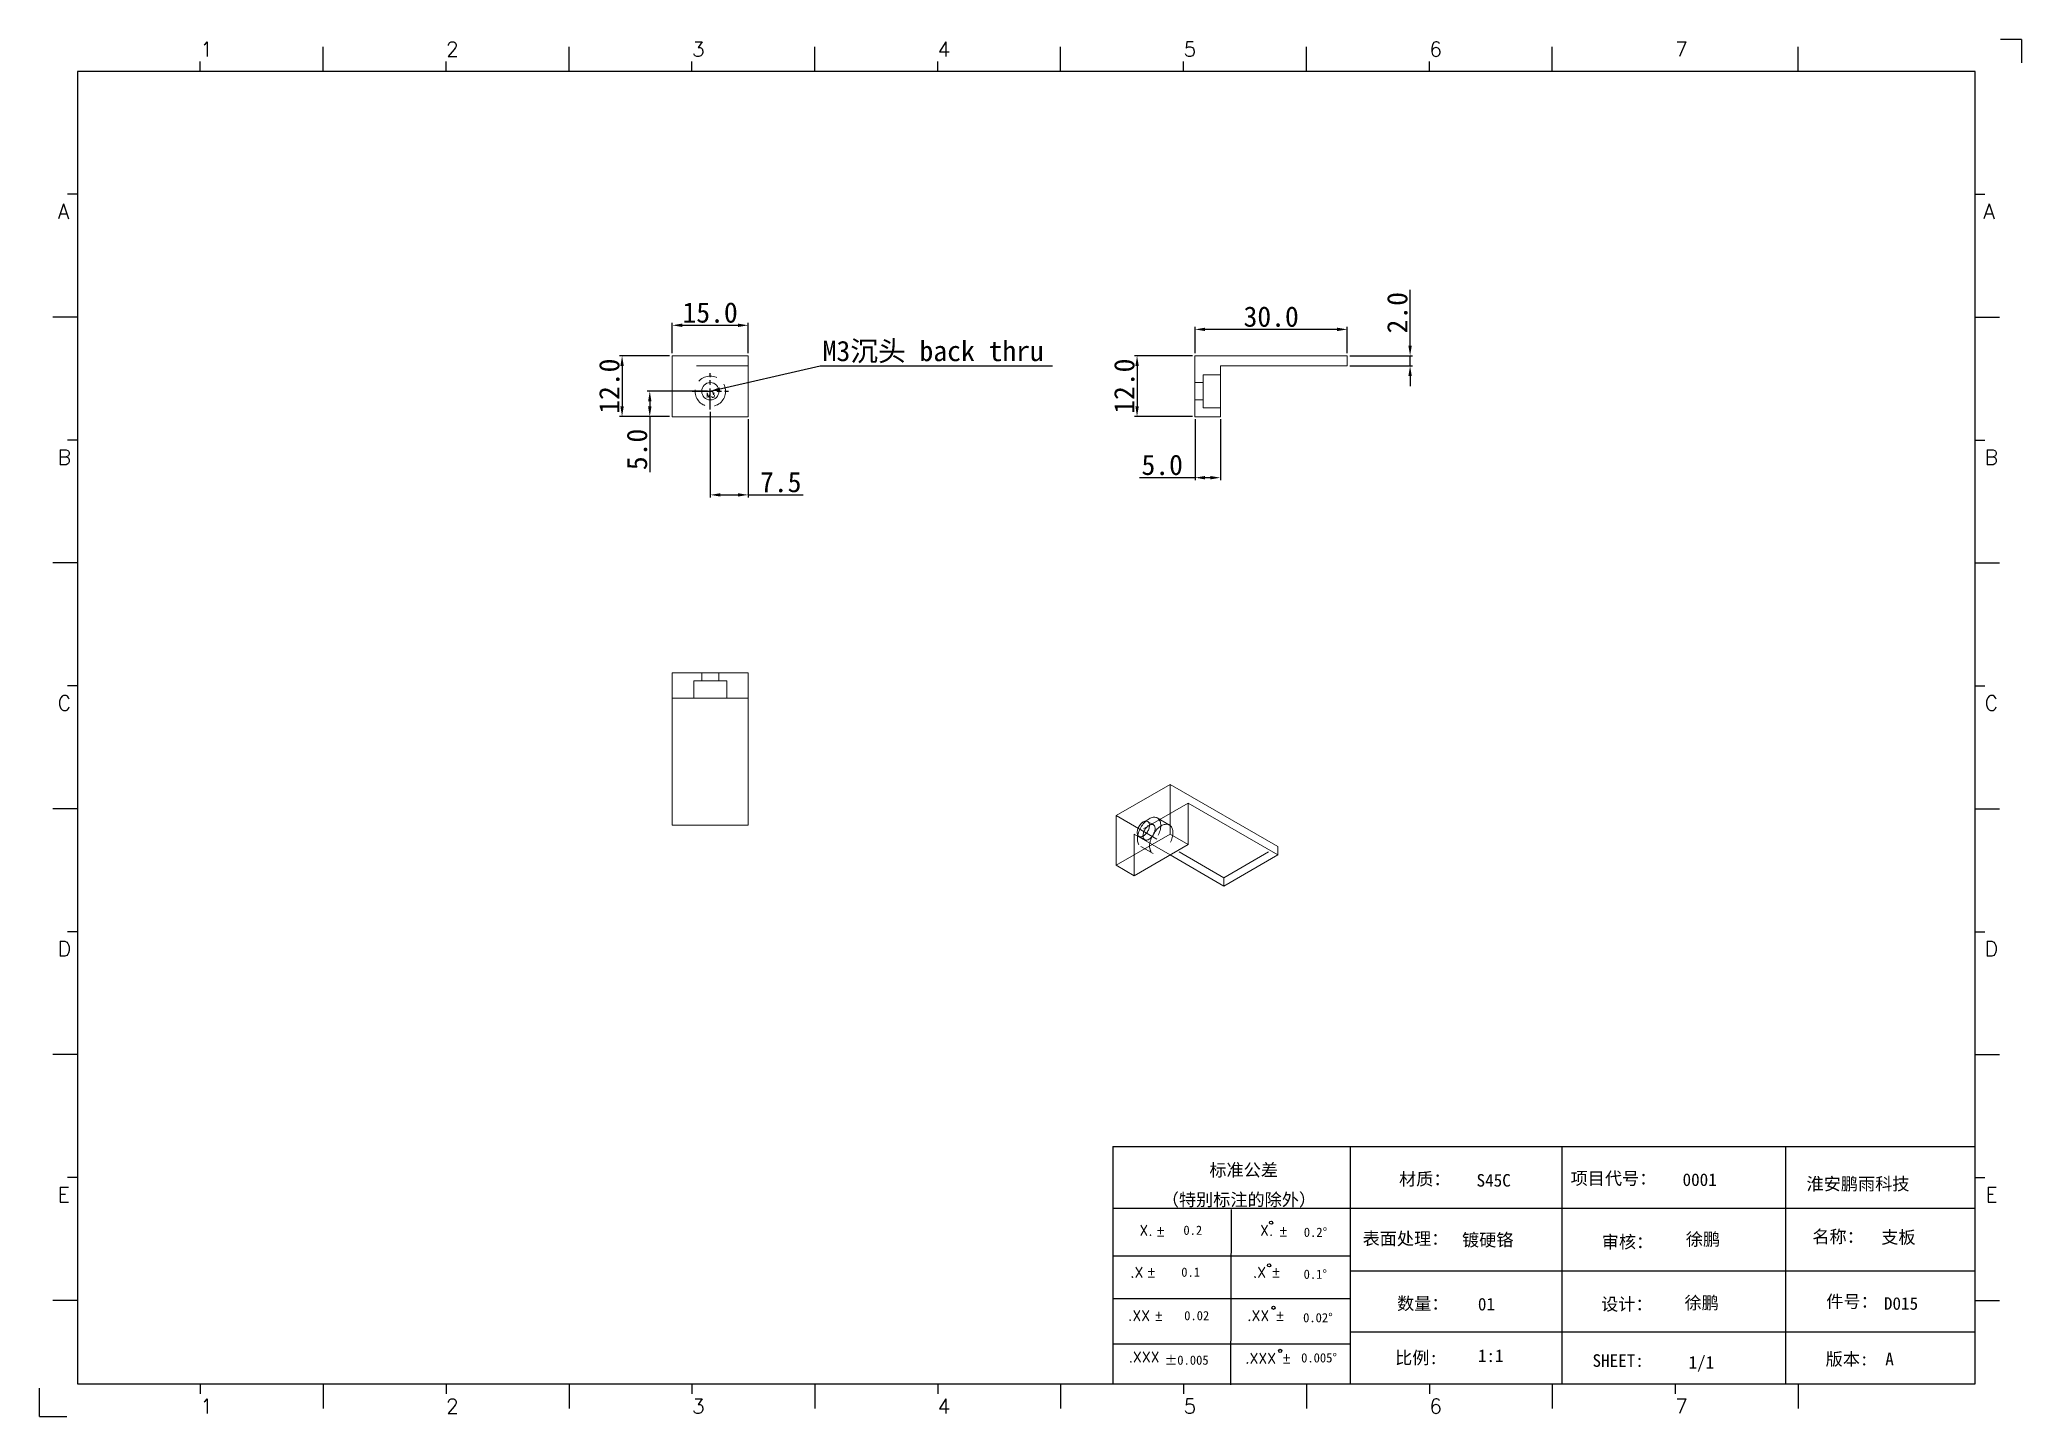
# Model space of a CAD drawing. Extents: x 83 to 30050, y -7164 to 695.
# Drawn here: x 23781.9 to 24172.2, y -3777.8 to -3506.7 of the extents above; entities that cross this region are included whole.
import ezdxf
from ezdxf.enums import TextEntityAlignment as Align

# ---------------------------------------------------------------- set-up
doc = ezdxf.new("R2010")
doc.units = 0
doc.header["$LTSCALE"] = 8
doc.header["$MEASUREMENT"] = 0
doc.header["$PDSIZE"] = 5
doc.linetypes.add('CENTER', pattern=[2, 1.25, -0.25, 0.25, -0.25])
doc.linetypes.add('HIDDEN', pattern=[1.905, 1.27, -0.635])
doc.layers.get('0').update_dxf_attribs({"linetype": 'CONTINUOUS'})
doc.layers.get('Defpoints').update_dxf_attribs({"linetype": 'CONTINUOUS'})
doc.layers.add('41', color=3, linetype='CONTINUOUS')
doc.layers.add('dim', color=82, linetype='CONTINUOUS', lineweight=9)
doc.layers.add('screw', color=33, linetype='CONTINUOUS', lineweight=13)
doc.styles.add('SIMPLEX', font='SIMPLEX')
doc.styles.get("Standard").update_dxf_attribs({"font": '', "height": 4})
doc.styles.add('TXT', font='txt.shx', dxfattribs={"bigfont": 'gbcbig.shx'})
doc.styles.get('Standard').set_extended_font_data('SimSun')
doc.dimstyles.new('ISO-25', dxfattribs={"dimtxt": 6, "dimasz": 2.5, "dimexe": 1.25, "dimexo": 0.625, "dimtad": 1, "dimdec": 1, "dimzin": 1, "dimdsep": 46, "dimtxsty": 'Standard', "dimcen": 2.5, "dimadec": 0, "dimazin": 0, "dimtm": 1e-09, "dimtfac": 1, "dimtdec": 1, "dimtmove": 0, "dimatfit": 3, "dimfxl": 1, "dimtolj": 1, "dimtzin": 0, "dimarcsym": 0})

msp = doc.modelspace()

# ---------------------------------------------------------------- texts
at = {"layer": 'dim', "insert": (23936.086, -3570.415), "char_height": 4, "attachment_point": 7}
msp.add_mtext('\\A1;M3沉头 back thru', dxfattribs=at)

# ---------------------------------------------------------------- blocks, each defined once
blk = doc.blocks.new('A$C0BB32EA6')
at = {"layer": '41'}
for p, q in [((90.21, 427.84), (90.21, 435.66)), ((168.4, 427.84), (168.4, 435.66)), ((168.4, 427.84), (168.4, 435.66)), ((168.4, 427.84), (168.4, 435.66)), ((246.58, 427.84), (246.58, 435.66)), ((246.58, 427.84), (246.58, 435.66)), ((324.77, 427.84), (324.77, 435.66)), ((402.96, 427.84), (402.96, 435.66)), ((481.15, 427.84), (481.15, 435.66)), ((559.34, 427.84), (559.34, 435.66)), ((51.11, 427.84), (51.11, 430.97)), ((129.3, 427.84), (129.3, 430.97)), ((129.3, 427.84), (129.3, 430.97)), ((129.3, 427.84), (129.3, 430.97)), ((207.49, 427.84), (207.49, 430.97)), ((207.49, 427.84), (207.49, 430.97)), ((285.68, 427.84), (285.68, 430.97)), ((363.87, 427.84), (363.87, 430.97)), ((442.06, 427.84), (442.06, 430.97)), ((615.63, 427.84), (12.02, 427.84)), ((12.02, 427.84), (12.02, 10.32)), ((615.63, 10.32), (615.63, 427.84)), ((12.02, 388.75), (8.89, 388.75)), ((615.63, 388.75), (618.76, 388.75)), ((12.02, 349.66), (4.2, 349.66)), ((615.63, 349.66), (623.45, 349.66)), ((12.02, 310.56), (8.89, 310.56)), ((615.63, 310.56), (618.76, 310.56)), ((12.02, 271.47), (4.2, 271.47)), ((615.63, 271.47), (623.45, 271.47)), ((12.02, 232.37), (8.89, 232.37)), ((615.63, 232.37), (618.76, 232.37)), ((12.02, 193.28), (4.2, 193.28)), ((615.63, 193.28), (623.45, 193.28)), ((12.02, 154.18), (8.89, 154.18)), ((615.63, 154.18), (618.76, 154.18)), ((12.02, 115.09), (4.2, 115.09)), ((615.63, 115.09), (623.45, 115.09)), ((341.34, 85.85), (615.63, 85.85)), ((341.34, 85.85), (341.34, 10.32)), ((416.87, 85.85), (416.87, 10.32)), ((484.16, 85.85), (484.16, 10.32)), ((555.4, 85.7), (555.4, 10.17)), ((12.02, 76), (8.89, 76)), ((615.63, 76), (618.76, 76)), ((615.63, 66.14), (341.34, 66.14)), ((378.86, 10.02), (379.1, 65.84)), ((341.34, 51.12), (416.87, 51.12)), ((615.63, 46.17), (416.87, 46.17)), ((12.02, 36.9), (4.2, 36.9)), ((341.34, 37.5), (401.12, 37.5)), ((341.34, 37.5), (416.87, 37.5)), ((615.63, 36.9), (623.45, 36.9)), ((615.63, 26.74), (416.87, 26.74)), ((341.34, 23.05), (401.87, 23.05)), ((341.34, 23.05), (401.87, 23.05)), ((341.34, 23.05), (401.87, 23.05)), ((341.34, 23.05), (401.87, 23.05)), ((341.34, 23.05), (401.87, 23.05)), ((341.34, 23.05), (416.87, 23.05)), ((12.02, 10.32), (615.63, 10.32)), ((51.11, 10.32), (51.11, 7.19)), ((90.21, 10.32), (90.21, 2.5)), ((129.3, 10.32), (129.3, 7.19)), ((168.4, 10.32), (168.4, 2.5)), ((207.49, 10.32), (207.49, 7.19)), ((246.58, 10.32), (246.58, 2.5)), ((285.68, 10.32), (285.68, 7.19)), ((324.77, 10.32), (324.77, 2.5)), ((326.34, 10.32), (401.87, 10.32)), ((363.87, 10.32), (363.87, 7.19)), ((402.96, 10.32), (402.96, 2.5)), ((442.06, 10.32), (442.06, 7.19)), ((481.15, 10.32), (481.15, 2.5)), ((520.24, 10.32), (520.24, 7.19)), ((559.34, 10.32), (559.34, 2.5))]:
    blk.add_line(p, q, dxfattribs=at)
at = {"layer": '41', "linetype": 'Continuous'}
for p, q in [((630.37, 437.94), (623.79, 437.94)), ((630.37, 437.94), (630.37, 430.59)), ((0, 0), (0, 8.98)), ((0, 0), (8.64, 0))]:
    blk.add_line(p, q, dxfattribs=at)
at = {"layer": '41'}
for centre in [(391.73, 61.61), (391.07, 48.04), (392.49, 34.54), (394.6, 20.83)]:
    blk.add_circle(centre, 0.516, dxfattribs=at)
at = {"layer": '41', "style": 'SIMPLEX'}
for s, height, p in [('1', 4.69, (51.11, 432.54)), ('2', 4.69, (129.3, 432.54)), ('3', 4.69, (207.49, 432.54)), ('4', 4.69, (285.68, 432.54)), ('5', 4.69, (363.87, 432.54)), ('6', 4.69, (442.06, 432.54)), ('7', 4.69, (520.24, 432.54)), ('A', 4.75, (5.76, 380.93)), ('A', 4.75, (618.27, 380.93)), ('B', 4.75, (5.76, 302.74)), ('B', 4.75, (618.72, 302.74)), ('C', 4.75, (5.76, 224.55)), ('C', 4.75, (618.72, 224.55)), ('D', 4.75, (5.76, 146.37)), ('D', 4.75, (618.72, 146.37)), ('E', 4.75, (5.76, 68.18)), ('E', 4.75, (618.95, 68.18)), ('X.', 3.284, (349.84, 57.49)), ('%%p', 3.284, (355.04, 57.36)), ('X.', 3.284, (388.21, 57.49)), ('%%p', 3.284, (394.07, 57.36)), ('.X', 3.284, (346.89, 44.16)), ('%%p', 3.284, (352.09, 44.33)), ('.X', 3.284, (385.9, 44.16)), ('%%p', 3.284, (391.76, 44.33)), ('.XX', 3.284, (346.2, 30.42)), ('%%p', 3.284, (354.44, 30.46)), ('.XX', 3.284, (384.11, 30.42)), ('%%p', 3.284, (393.01, 30.46)), ('.XXX', 3.284, (383.48, 16.83)), ('%%p', 3.284, (395.11, 16.95)), ('1', 4.69, (51.11, 0.87)), ('2', 4.69, (129.3, 0.87)), ('3', 4.69, (207.49, 0.87)), ('4', 4.69, (285.68, 0.87)), ('5', 4.69, (363.87, 0.87)), ('6', 4.69, (442.06, 0.87)), ('7', 4.69, (520.24, 0.87))]:
    blk.add_text(s, height=height, dxfattribs=at).set_placement(p)
at = {"layer": '41', "linetype": 'Continuous'}
for s, p in [('标准公差', (372.08, 76.36)), ('材质：', (432.42, 73.5)), ('项目代号：', (486.99, 73.71)), ('淮安鹏雨科技', (562.04, 71.96)), ('（特别标注的除外）', (356.94, 66.94)), ('表面处理：', (420.83, 54.55)), ('审核：', (496.9, 53.5)), ('名称：', (563.9, 55.18)), ('数量：', (431.79, 33.91)), ('设计：', (496.69, 33.7)), ('件号：', (568.32, 34.55)), ('比例:', (431.16, 16.65)), ('SHEET:', (493.95, 15.75)), ('1/1', (524.5, 15.18)), ('版本:', (568.11, 16.23))]:
    blk.add_text(s, height=4, dxfattribs=at).set_placement(p)
at = {"layer": '41'}
for s, p in [('0.2', (363.82, 57.75)), ('0.2%%D', (402.12, 57.11)), ('0.1', (363.14, 44.41)), ('0.1%%D', (402.07, 43.76)), ('0.02', (364.07, 30.58)), ('0.02%%D', (401.9, 29.93)), ('0.005%%D', (401.27, 17.16))]:
    blk.add_text(s, height=2.929, dxfattribs=at).set_placement(p)
at = {"layer": '41', "style": 'SIMPLEX'}
blk.add_text('.XXX', height=3.284, dxfattribs=at).set_placement((351.31, 18.87), align=Align.MIDDLE_CENTER)
at = {"layer": '41'}
blk.add_text('%%P0.005', height=2.929, dxfattribs=at).set_placement((364.87, 17.89), align=Align.MIDDLE_CENTER)
at = {"layer": '41', "linetype": 'Continuous'}
for tag, p in [('材质', (457.07, 73.08)), ('代号', (522.6, 73.29)), ('表面处理', (452.44, 54.13)), ('审核', (523.65, 54.34)), ('名称', (585.81, 54.97)), ('数量', (457.5, 33.7)), ('设计', (523.23, 34.13)), ('件号', (586.65, 33.91)), ('比例', (457.5, 17.28)), ('版本', (587.08, 16.23))]:
    blk.add_attdef(tag, p, '', height=4, dxfattribs=at)
blk = doc.blocks.new('screw_m3_i')
at = {"layer": 'screw', "color": 1, "linetype": 'CENTER', "ltscale": 0.381}
for p, q in [((-3.3, 0), (3.3, 0)), ((0, -3.3), (0, 3.3))]:
    blk.add_line(p, q, dxfattribs=at)
at = {"layer": 'screw', "color": 8, "linetype": 'HIDDEN', "ltscale": 0.381}
blk.add_circle((0, 0), 3, dxfattribs=at)
at = {"layer": 'screw', "color": 33}
blk.add_circle((0, 0), 1.7, dxfattribs=at)
at = {"layer": 'screw', "color": 6, "style": 'TXT'}
blk.add_text('M3', height=0.9, dxfattribs=at).set_placement((-0.78, -1.2))
blk = doc.blocks.new('*D1123')
at = {"layer": 'Defpoints', "color": 0}
for p in [(23921.42, -3562.92), (23906.42, -3568.91), (23921.42, -3568.91)]:
    blk.add_point(p, dxfattribs=at)
at = {"layer": 'dim', "color": 0, "lineweight": -2}
for p, q in [((23906.42, -3568.41), (23906.42, -3562.42)), ((23908.42, -3562.92), (23919.42, -3562.92)), ((23921.42, -3568.41), (23921.42, -3562.42))]:
    blk.add_line(p, q, dxfattribs=at)
at = {"layer": 'dim', "color": 0}
for points in [[(23908.42, -3562.58), (23908.42, -3563.25), (23906.42, -3562.92)], [(23919.42, -3562.58), (23919.42, -3563.25), (23921.42, -3562.92)]]:
    blk.add_solid(points, dxfattribs=at)
at = {"layer": 'dim', "color": 0, "insert": (23913.92, -3560.42), "char_height": 4, "attachment_point": 5}
blk.add_mtext('\\A1;15.0', dxfattribs=at)
blk = doc.blocks.new('*D1124')
at = {"layer": 'Defpoints', "color": 0}
for p in [(23906.42, -3568.91), (23896.58, -3580.91), (23906.42, -3580.91)]:
    blk.add_point(p, dxfattribs=at)
at = {"layer": 'dim', "color": 0, "lineweight": -2}
for p, q in [((23905.92, -3568.91), (23896.08, -3568.91)), ((23896.58, -3570.91), (23896.58, -3578.91)), ((23905.92, -3580.91), (23896.08, -3580.91))]:
    blk.add_line(p, q, dxfattribs=at)
at = {"layer": 'dim', "color": 0}
for points in [[(23896.25, -3570.91), (23896.91, -3570.91), (23896.58, -3568.91)], [(23896.25, -3578.91), (23896.91, -3578.91), (23896.58, -3580.91)]]:
    blk.add_solid(points, dxfattribs=at)
at = {"layer": 'dim', "color": 0, "insert": (23894.08, -3574.91), "char_height": 4, "attachment_point": 5, "rotation": 90}
blk.add_mtext('\\A1;12.0', dxfattribs=at)
blk = doc.blocks.new('*D1125')
at = {"layer": 'Defpoints', "color": 0}
for p in [(24009.42, -3568.91), (23998.01, -3580.91), (24009.42, -3580.91)]:
    blk.add_point(p, dxfattribs=at)
at = {"layer": 'dim', "color": 0, "lineweight": -2}
for p, q in [((24008.92, -3568.91), (23997.51, -3568.91)), ((23998.01, -3570.91), (23998.01, -3578.91)), ((24008.92, -3580.91), (23997.51, -3580.91))]:
    blk.add_line(p, q, dxfattribs=at)
at = {"layer": 'dim', "color": 0}
for points in [[(23997.68, -3570.91), (23998.34, -3570.91), (23998.01, -3568.91)], [(23997.68, -3578.91), (23998.34, -3578.91), (23998.01, -3580.91)]]:
    blk.add_solid(points, dxfattribs=at)
at = {"layer": 'dim', "color": 0, "insert": (23995.51, -3574.91), "char_height": 4, "attachment_point": 5, "rotation": 90}
blk.add_mtext('\\A1;12.0', dxfattribs=at)
blk = doc.blocks.new('*D1126')
at = {"layer": 'Defpoints', "color": 0}
for p in [(24009.42, -3563.72), (24009.42, -3568.91), (24039.42, -3568.91)]:
    blk.add_point(p, dxfattribs=at)
at = {"layer": 'dim', "color": 0, "lineweight": -2}
for p, q in [((24009.42, -3568.41), (24009.42, -3563.23)), ((24039.42, -3568.41), (24039.42, -3563.23)), ((24037.42, -3563.72), (24011.42, -3563.72))]:
    blk.add_line(p, q, dxfattribs=at)
at = {"layer": 'dim', "color": 0}
for points in [[(24011.42, -3563.39), (24011.42, -3564.06), (24009.42, -3563.72)], [(24037.42, -3563.39), (24037.42, -3564.06), (24039.42, -3563.72)]]:
    blk.add_solid(points, dxfattribs=at)
at = {"layer": 'dim', "color": 0, "insert": (24024.42, -3561.23), "char_height": 4, "attachment_point": 5}
blk.add_mtext('\\A1;30.0', dxfattribs=at)
blk = doc.blocks.new('*D1127')
at = {"layer": 'Defpoints', "color": 0}
for p in [(24009.42, -3580.91), (24014.42, -3580.91), (24009.42, -3592.93)]:
    blk.add_point(p, dxfattribs=at)
at = {"layer": 'dim', "color": 0, "lineweight": -2}
for p, q in [((24009.42, -3581.41), (24009.42, -3593.43)), ((24014.42, -3581.41), (24014.42, -3593.43)), ((24009.42, -3592.93), (23998.51, -3592.93)), ((24012.42, -3592.93), (24011.42, -3592.93))]:
    blk.add_line(p, q, dxfattribs=at)
at = {"layer": 'dim', "color": 0}
for points in [[(24011.42, -3592.6), (24011.42, -3593.27), (24009.42, -3592.93)], [(24012.42, -3592.6), (24012.42, -3593.27), (24014.42, -3592.93)]]:
    blk.add_solid(points, dxfattribs=at)
at = {"layer": 'dim', "color": 0, "insert": (24002.96, -3590.43), "char_height": 4, "attachment_point": 5}
blk.add_mtext('\\A1;5.0', dxfattribs=at)
blk = doc.blocks.new('*D1128')
at = {"layer": 'Defpoints', "color": 0}
for p in [(24039.42, -3568.91), (24039.42, -3570.91), (24051.78, -3568.91)]:
    blk.add_point(p, dxfattribs=at)
at = {"layer": 'dim', "color": 0, "lineweight": -2}
for p, q in [((24051.78, -3566.91), (24051.78, -3555.96)), ((24039.92, -3568.91), (24052.28, -3568.91)), ((24039.92, -3570.91), (24052.28, -3570.91)), ((24051.78, -3570.91), (24051.78, -3568.91)), ((24051.78, -3572.91), (24051.78, -3574.91))]:
    blk.add_line(p, q, dxfattribs=at)
at = {"layer": 'dim', "color": 0}
for points in [[(24051.45, -3566.91), (24052.12, -3566.91), (24051.78, -3568.91)], [(24051.45, -3572.91), (24052.12, -3572.91), (24051.78, -3570.91)]]:
    blk.add_solid(points, dxfattribs=at)
at = {"layer": 'dim', "color": 0, "insert": (24049.28, -3560.44), "char_height": 4, "attachment_point": 5, "rotation": 90}
blk.add_mtext('\\A1;2.0', dxfattribs=at)
blk = doc.blocks.new('*D1129')
at = {"layer": 'Defpoints', "color": 0}
for p in [(23913.96, -3579.49), (23921.42, -3580.91), (23921.42, -3596.32)]:
    blk.add_point(p, dxfattribs=at)
at = {"layer": 'dim', "color": 0, "lineweight": -2}
for p, q in [((23913.96, -3579.99), (23913.96, -3596.82)), ((23921.42, -3581.41), (23921.42, -3596.82)), ((23915.96, -3596.32), (23919.42, -3596.32)), ((23921.42, -3596.32), (23932.24, -3596.32))]:
    blk.add_line(p, q, dxfattribs=at)
at = {"layer": 'dim', "color": 0}
for points in [[(23915.96, -3595.99), (23915.96, -3596.65), (23913.96, -3596.32)], [(23919.42, -3595.99), (23919.42, -3596.65), (23921.42, -3596.32)]]:
    blk.add_solid(points, dxfattribs=at)
at = {"layer": 'dim', "color": 0, "insert": (23927.83, -3593.82), "char_height": 4, "attachment_point": 5}
blk.add_mtext('\\A1;7.5', dxfattribs=at)
blk = doc.blocks.new('*D1130')
at = {"layer": 'Defpoints', "color": 0}
for p in [(23913.88, -3575.91), (23902.04, -3580.91), (23906.42, -3580.91)]:
    blk.add_point(p, dxfattribs=at)
at = {"layer": 'dim', "color": 0, "lineweight": -2}
for p, q in [((23913.38, -3575.91), (23901.54, -3575.91)), ((23902.04, -3577.91), (23902.04, -3578.91)), ((23905.92, -3580.91), (23901.54, -3580.91)), ((23902.04, -3580.91), (23902.04, -3591.82))]:
    blk.add_line(p, q, dxfattribs=at)
at = {"layer": 'dim', "color": 0}
for points in [[(23901.7, -3577.91), (23902.37, -3577.91), (23902.04, -3575.91)], [(23901.7, -3578.91), (23902.37, -3578.91), (23902.04, -3580.91)]]:
    blk.add_solid(points, dxfattribs=at)
at = {"layer": 'dim', "color": 0, "insert": (23899.54, -3587.37), "char_height": 4, "attachment_point": 5, "rotation": 90}
blk.add_mtext('\\A1;5.0', dxfattribs=at)

# ---------------------------------------------------------------- dimensions: what is measured, and where the dimension line sits
at = {"layer": 'dim'}
for base, p1, p2, picture, middle in [((23921.417, -3562.917), (23906.417, -3568.914), (23921.417, -3568.914), '*D1123', (23913.917, -3560.417)), ((24009.417, -3563.725), (24039.417, -3568.914), (24009.417, -3568.914), '*D1126', (24024.417, -3561.225)), ((23921.417, -3596.322), (23913.962, -3579.489), (23921.417, -3580.914), '*D1129', (23927.828, -3593.822)), ((24009.417, -3592.934), (24014.417, -3580.914), (24009.417, -3580.914), '*D1127', (24002.962, -3590.434))]:
    dim = msp.add_linear_dim(base=base, p1=p1, p2=p2, dimstyle='ISO-25', override={"dimtxt": 2.5, "dimasz": 2, "dimexe": 0.49975, "dimexo": 0.49975, "dimgap": 0.49975}, dxfattribs=at)
    dim.commit()
    dim.dimension.update_dxf_attribs({"geometry": picture, "text_midpoint": middle})
for base, p1, p2, picture, middle in [((24051.783, -3568.914), (24039.417, -3570.914), (24039.417, -3568.914), '*D1128', (24049.283, -3560.436)), ((23896.58, -3580.914), (23906.417, -3568.914), (23906.417, -3580.914), '*D1124', (23894.081, -3574.914)), ((23998.009, -3580.914), (24009.417, -3568.914), (24009.417, -3580.914), '*D1125', (23995.509, -3574.914)), ((23902.036, -3580.914), (23913.884, -3575.914), (23906.417, -3580.914), '*D1130', (23899.536, -3587.369))]:
    dim = msp.add_linear_dim(base=base, p1=p1, p2=p2, angle=90, dimstyle='ISO-25', override={"dimtxt": 2.5, "dimasz": 2, "dimexe": 0.49975, "dimexo": 0.49975, "dimgap": 0.49975}, dxfattribs=at)
    dim.commit()
    dim.dimension.update_dxf_attribs({"geometry": picture, "text_midpoint": middle})

# ---------------------------------------------------------------- linework, layer by layer
at = {"color": 7, "linetype": 'Continuous', "lineweight": 15}
for p, q in [((23921.417, -3568.914), (23906.417, -3568.914)), ((23906.417, -3568.914), (23906.417, -3580.914)), ((23921.417, -3580.914), (23921.417, -3568.914)), ((24009.417, -3580.914), (24009.417, -3568.914)), ((24039.417, -3568.914), (24009.417, -3568.914)), ((24014.417, -3580.914), (24014.417, -3570.914)), ((24039.417, -3570.914), (24014.417, -3570.914)), ((24039.417, -3568.914), (24039.417, -3570.914)), ((23921.417, -3580.914), (23906.417, -3580.914)), ((24014.417, -3580.914), (24009.417, -3580.914)), ((23921.417, -3631.353), (23906.417, -3631.353)), ((23906.417, -3631.353), (23906.417, -3636.353)), ((23921.417, -3636.353), (23921.417, -3631.353)), ((23906.417, -3636.353), (23921.417, -3636.353)), ((23906.417, -3661.353), (23906.417, -3636.353)), ((23921.417, -3661.353), (23921.417, -3636.353)), ((24004.513, -3653.358), (23993.907, -3659.482)), ((24004.513, -3663.157), (24004.513, -3653.358)), ((24025.727, -3665.605), (24004.513, -3653.358)), ((24025.727, -3667.238), (24008.049, -3657.033)), ((24008.049, -3665.198), (24008.049, -3657.033)), ((23993.907, -3659.482), (23993.907, -3669.28)), ((23921.417, -3661.353), (23906.417, -3661.353)), ((24004.513, -3663.157), (23993.907, -3669.28)), ((24008.049, -3665.198), (24004.513, -3663.157)), ((23997.442, -3671.321), (24008.049, -3665.198)), ((24015.12, -3673.361), (24004.515, -3667.238)), ((24025.727, -3667.238), (24015.12, -3673.361)), ((24025.727, -3665.605), (24025.727, -3667.238)), ((23993.907, -3669.28), (23997.442, -3671.321))]:
    msp.add_line(p, q, dxfattribs=at)
at = {"color": 7, "linetype": 'HIDDEN', "lineweight": 0}
for p, q in [((23921.417, -3570.914), (23906.417, -3570.914)), ((24011.017, -3574.214), (24009.417, -3574.214)), ((24011.017, -3572.664), (24011.017, -3579.164)), ((24014.417, -3572.664), (24011.017, -3572.664)), ((24009.417, -3577.614), (24011.017, -3577.614)), ((24011.017, -3579.164), (24014.417, -3579.164)), ((23917.212, -3632.953), (23910.712, -3632.953)), ((23910.712, -3632.953), (23910.712, -3636.353)), ((23912.262, -3631.353), (23912.262, -3632.953)), ((23915.662, -3632.953), (23915.662, -3631.353)), ((23917.212, -3636.353), (23917.212, -3632.953)), ((24008.049, -3657.033), (23997.442, -3663.156)), ((24015.12, -3671.728), (23993.907, -3659.482)), ((24001.223, -3661.299), (24000.091, -3660.645)), ((24004.402, -3661.344), (24001.998, -3659.956)), ((24004.515, -3667.238), (23997.442, -3663.156)), ((23997.442, -3663.156), (23997.442, -3671.321)), ((23998.391, -3663.59), (23999.523, -3664.243)), ((23998.748, -3665.585), (24001.152, -3666.973)), ((24015.12, -3671.728), (24025.727, -3665.605)), ((24015.12, -3673.361), (24015.12, -3671.728))]:
    msp.add_line(p, q, dxfattribs=at)
at = {"color": 1, "linetype": 'CENTER', "ltscale": 0.41275}
for p, q in [((23913.962, -3579.489), (23913.962, -3572.339)), ((23910.387, -3575.914), (23917.537, -3575.914))]:
    msp.add_line(p, q, dxfattribs=at)
at = {"color": 7, "linetype": 'Continuous', "lineweight": 15, "flags": 128}
msp.add_lwpolyline([(23998.039, -3662.812), (23998.048, -3662.639), (23998.074, -3662.459), (23998.117, -3662.274), (23998.177, -3662.087), (23998.252, -3661.9), (23998.342, -3661.717), (23998.444, -3661.539), (23998.559, -3661.369), (23998.683, -3661.211), (23998.815, -3661.066), (23998.954, -3660.936), (23999.097, -3660.823), (23999.241, -3660.73), (23999.386, -3660.656), (23999.529, -3660.604), (23999.668, -3660.574), (23999.8, -3660.566), (23999.924, -3660.581), (24000.039, -3660.618), (24000.141, -3660.678), (24000.231, -3660.758), (24000.306, -3660.858), (24000.365, -3660.977), (24000.409, -3661.112), (24000.435, -3661.261), (24000.443, -3661.424), (24000.435, -3661.596), (24000.409, -3661.776), (24000.365, -3661.961), (24000.306, -3662.148), (24000.231, -3662.335), (24000.141, -3662.519), (24000.039, -3662.697), (23999.924, -3662.866), (23999.8, -3663.024), (23999.668, -3663.169), (23999.529, -3663.299), (23999.386, -3663.412), (23999.241, -3663.506), (23999.097, -3663.579), (23998.954, -3663.632), (23998.815, -3663.662), (23998.683, -3663.669), (23998.559, -3663.654), (23998.444, -3663.617), (23998.342, -3663.558), (23998.252, -3663.477), (23998.177, -3663.377), (23998.117, -3663.259), (23998.074, -3663.124), (23998.048, -3662.974), (23998.039, -3662.812)], dxfattribs=at)
at = {"color": 7, "linetype": 'HIDDEN', "lineweight": 0, "flags": 128}
for points in [[(23998.075, -3664.097), (23998.083, -3663.861), (23998.11, -3663.616), (23998.153, -3663.365), (23998.213, -3663.11), (23998.29, -3662.852), (23998.383, -3662.593), (23998.49, -3662.335), (23998.612, -3662.081), (23998.748, -3661.832), (23998.896, -3661.591), (23999.055, -3661.358), (23999.224, -3661.136), (23999.402, -3660.926), (23999.587, -3660.731), (23999.778, -3660.551), (23999.974, -3660.388), (24000.172, -3660.243), (24000.373, -3660.117), (24000.573, -3660.012), (24000.772, -3659.927), (24000.968, -3659.864), (24001.159, -3659.823), (24001.344, -3659.805), (24001.522, -3659.809), (24001.691, -3659.836), (24001.85, -3659.885), (24001.998, -3659.956), (24002.133, -3660.049), (24002.255, -3660.162), (24002.363, -3660.295), (24002.456, -3660.447), (24002.532, -3660.616), (24002.593, -3660.802), (24002.636, -3661.003), (24002.662, -3661.218), (24002.671, -3661.444), (24002.662, -3661.68), (24002.636, -3661.925), (24002.593, -3662.176), (24002.532, -3662.432), (24002.456, -3662.69), (24002.363, -3662.949), (24002.255, -3663.206), (24002.133, -3663.46), (24001.998, -3663.709), (24001.85, -3663.951), (24001.691, -3664.184), (24001.522, -3664.406), (24001.344, -3664.615), (24001.159, -3664.811), (24000.968, -3664.991), (24000.772, -3665.154), (24000.573, -3665.299), (24000.373, -3665.425), (24000.172, -3665.53), (23999.974, -3665.615), (23999.778, -3665.677), (23999.587, -3665.718), (23999.402, -3665.737), (23999.224, -3665.732), (23999.055, -3665.706), (23998.896, -3665.656), (23998.748, -3665.585), (23998.612, -3665.493), (23998.49, -3665.38), (23998.383, -3665.247), (23998.29, -3665.095), (23998.213, -3664.925), (23998.153, -3664.739), (23998.11, -3664.538), (23998.083, -3664.324), (23998.075, -3664.097)], [(24000.442, -3661.345), (24000.518, -3661.309), (24000.66, -3661.257), (24000.799, -3661.227), (24000.931, -3661.219), (24001.056, -3661.234), (24001.17, -3661.272), (24001.273, -3661.331), (24001.362, -3661.411), (24001.437, -3661.511), (24001.497, -3661.63), (24001.54, -3661.765), (24001.566, -3661.915), (24001.575, -3662.077), (24001.566, -3662.249), (24001.54, -3662.429), (24001.497, -3662.614), (24001.437, -3662.801), (24001.362, -3662.988), (24001.273, -3663.172), (24001.17, -3663.35), (24001.056, -3663.519), (24000.931, -3663.677), (24000.799, -3663.823), (24000.66, -3663.952), (24000.518, -3664.065), (24000.373, -3664.159), (24000.228, -3664.232), (24000.085, -3664.285), (23999.947, -3664.315), (23999.814, -3664.322), (23999.69, -3664.307), (23999.576, -3664.27), (23999.473, -3664.211), (23999.383, -3664.13), (23999.308, -3664.03), (23999.249, -3663.912), (23999.206, -3663.777), (23999.179, -3663.627), (23999.173, -3663.543)], [(24000.479, -3665.485), (24000.488, -3665.249), (24000.514, -3665.004), (24000.557, -3664.753), (24000.617, -3664.498), (24000.694, -3664.24), (24000.787, -3663.981), (24000.894, -3663.723), (24001.017, -3663.469), (24001.152, -3663.22), (24001.3, -3662.979), (24001.459, -3662.746), (24001.628, -3662.524), (24001.806, -3662.314), (24001.991, -3662.119), (24002.182, -3661.939), (24002.378, -3661.776), (24002.577, -3661.631), (24002.777, -3661.505), (24002.977, -3661.399), (24003.176, -3661.315), (24003.372, -3661.252), (24003.563, -3661.211), (24003.748, -3661.193), (24003.926, -3661.197), (24004.095, -3661.224), (24004.254, -3661.273), (24004.402, -3661.344), (24004.537, -3661.437), (24004.659, -3661.55), (24004.767, -3661.683), (24004.86, -3661.835), (24004.936, -3662.004), (24004.997, -3662.19), (24005.04, -3662.391), (24005.066, -3662.606), (24005.075, -3662.832), (24005.066, -3663.068), (24005.04, -3663.313), (24004.997, -3663.564), (24004.936, -3663.82), (24004.86, -3664.078), (24004.767, -3664.337), (24004.659, -3664.594), (24004.537, -3664.848), (24004.402, -3665.097), (24004.254, -3665.339), (24004.095, -3665.572), (24003.926, -3665.794), (24003.748, -3666.003), (24003.563, -3666.199), (24003.372, -3666.379), (24003.176, -3666.542), (24002.977, -3666.687), (24002.777, -3666.812), (24002.577, -3666.918), (24002.378, -3667.002), (24002.182, -3667.065), (24001.991, -3667.106), (24001.806, -3667.124), (24001.628, -3667.12), (24001.459, -3667.093), (24001.3, -3667.044), (24001.152, -3666.973), (24001.017, -3666.881), (24000.894, -3666.768), (24000.787, -3666.634), (24000.694, -3666.483), (24000.617, -3666.313), (24000.557, -3666.127), (24000.514, -3665.926), (24000.488, -3665.712), (24000.479, -3665.485)]]:
    msp.add_lwpolyline(points, dxfattribs=at)
at = {"color": 7, "linetype": 'Continuous', "lineweight": 15}
msp.add_arc((24001.722, -3663.55), 2.549, 120.15074, 179.85464, dxfattribs=at)

# ---------------------------------------------------------------- block references
at = {"layer": '41', "linetype": 'Continuous', "xscale": 0.6191736422406393, "yscale": 0.6191736422399572, "zscale": 0.6191736422400003}
msp.add_blockref('A$C0BB32EA6', (23781.865, -3777.816), dxfattribs=at).add_auto_attribs({'版本': 'A', '件号': 'D015', '名称': '支板', '设计': '徐鹏', '审核': '徐鹏', '代号': '0001', '比例': '1:1', '数量': '01', '表面处理': '镀硬铬', '材质': 'S45C'})
at = {"layer": 'screw'}
msp.add_blockref('screw_m3_i', (23913.962, -3575.914), dxfattribs=at)

msp.set_redraw_order([(e.dxf.handle, doc.entitydb.next_handle()) for e in msp.query("TEXT MTEXT ATTDEF DIMENSION ARC_DIMENSION")])  # texts and dimensions are drawn at this point

# ---------------------------------------------------------------- leaders
at = {"layer": 'dim', "annotation_type": 0, "has_hookline": 1, "hookline_direction": 0, "text_width": 45.267}
msp.add_leader([(23913.884, -3575.914), (23935.587, -3570.915)], dimstyle='ISO-25', override={"dimtxt": 2.5, "dimasz": 2, "dimexe": 0.49975, "dimexo": 0.49975, "dimgap": 0.49975}, dxfattribs=at)

doc.saveas('drawing.dxf')
